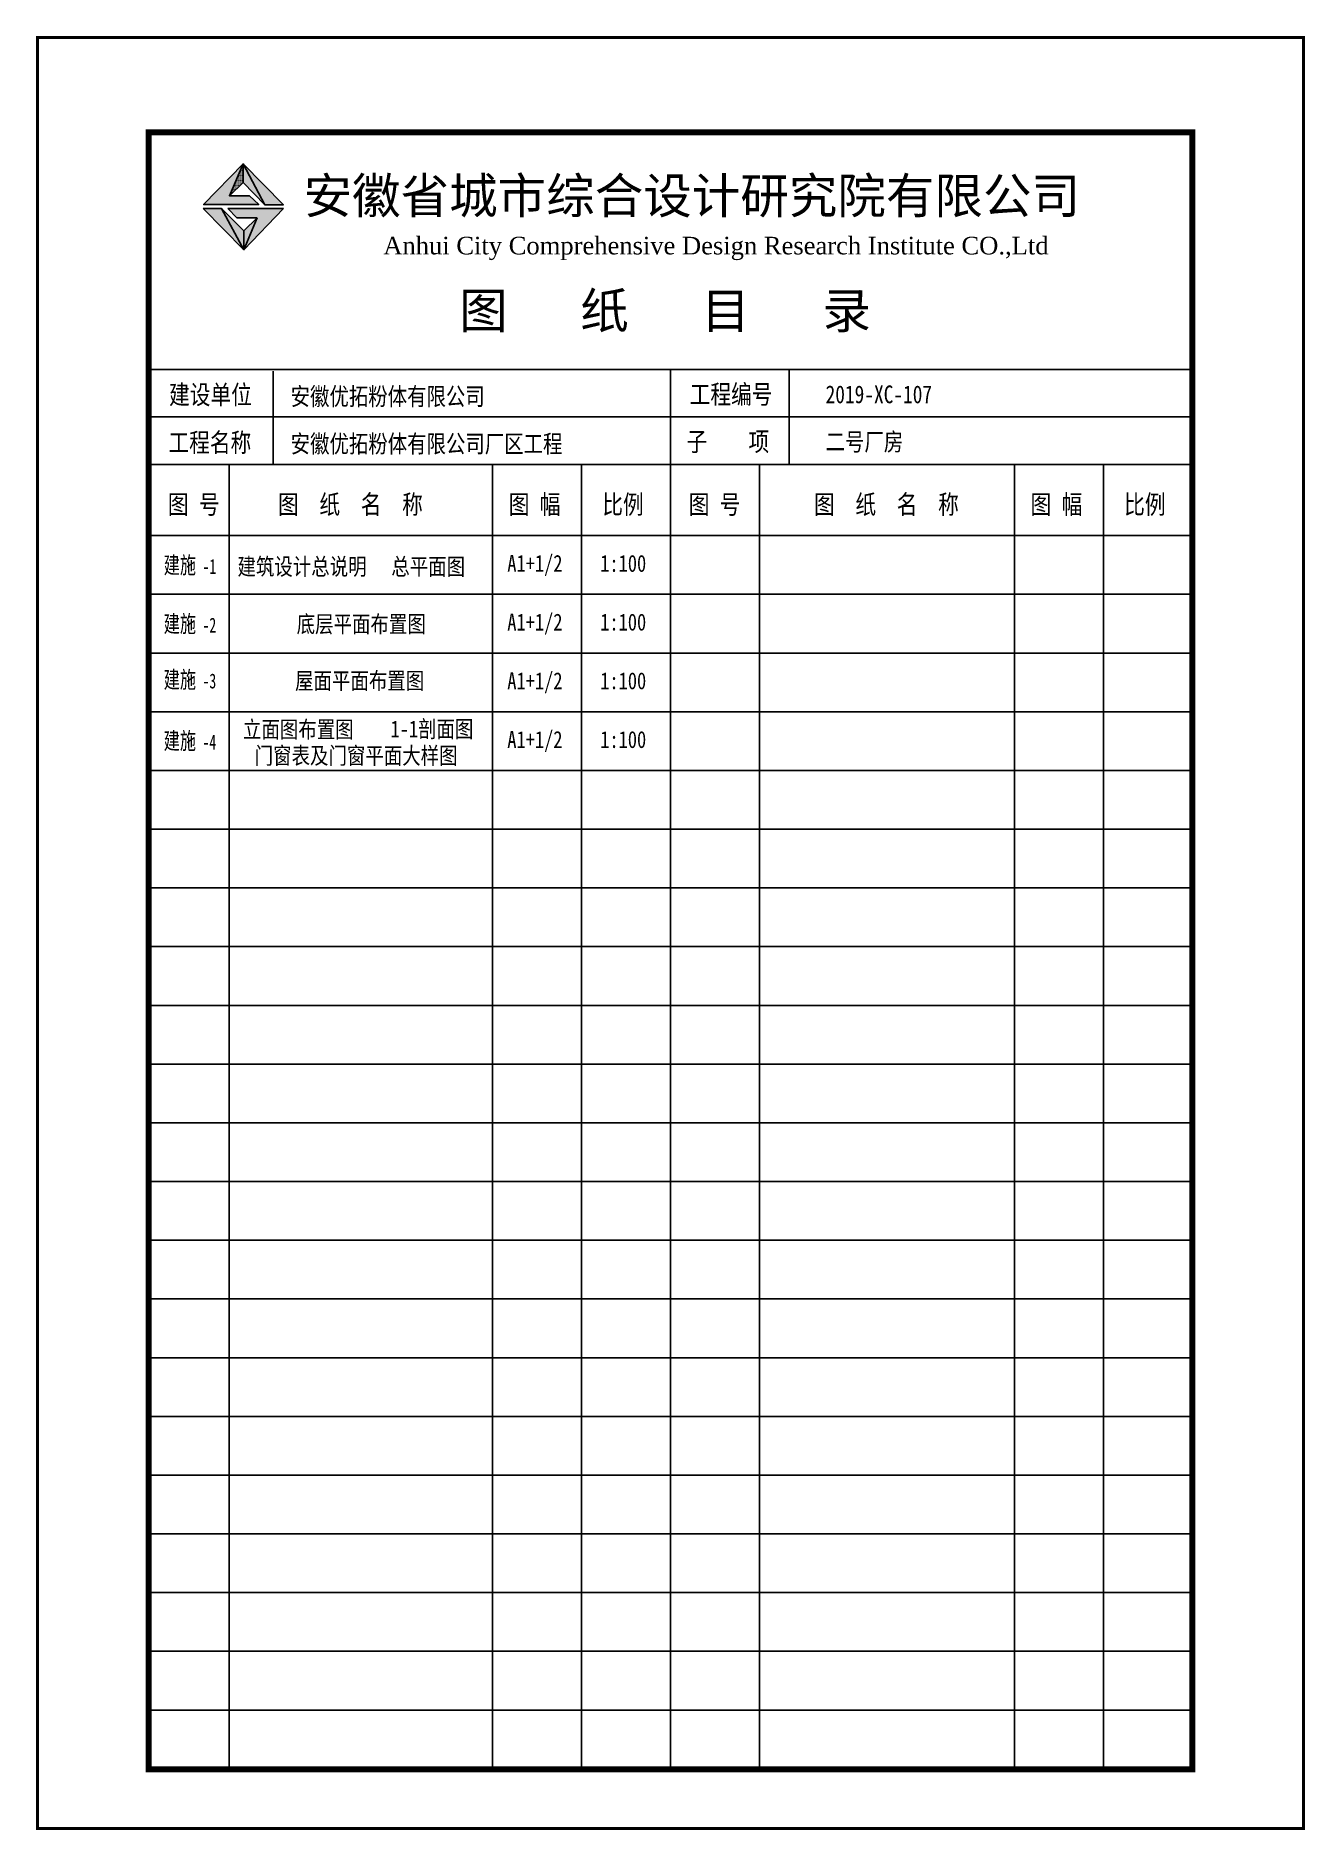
# Model space of a CAD drawing. Extents: x -17471 to 313636, y -71590 to 757901.
# Drawn here: x 91842 to 112891, y -55147 to -25397 of the extents above; entities that cross this region are included whole.
import ezdxf

# ---------------------------------------------------------------- set-up
doc = ezdxf.new("R2010")
doc.units = 0
doc.header["$LTSCALE"] = 1000
doc.header["$MEASUREMENT"] = 0
for name, color, linetype in [('A_DE_DETAIL_3', 144, 'Continuous'), ('layer 1', 7, 'Continuous'), ('PUB_TEXT', 7, 'Continuous')]:
    doc.layers.add(name, color=color, linetype=linetype)
doc.styles.add('-宋体', font='', dxfattribs={"width": 0.8})
doc.styles.add('_HZDX', font='', dxfattribs={"width": 0.8})
doc.styles.add('_SIMPLEX9', font='', dxfattribs={"width": 0.675})
doc.styles.add('GHF', font='times.ttf')
doc.styles.add('宋体', font='')
doc.styles.get('-宋体').set_extended_font_data('SimSun')
doc.styles.get('_HZDX').set_extended_font_data('SimSun')
doc.styles.get('_SIMPLEX9').set_extended_font_data('SimSun')
doc.styles.get('宋体').set_extended_font_data('SimSun')
pattern_1 = [(0, (-2084677.168, 849157.4695), (3.75, 7.5), [0, -7.5])]

msp = doc.modelspace()

# ---------------------------------------------------------------- texts
at = {"layer": 'layer 1', "style": '_HZDX', "width": 0.8}
for s, height, p in [('安徽优拓粉体有限公司', 295.03, (96066.2, -31522.1)), ('2019-XC-107', 295.033, (104938.5, -31488.2)), ('安徽优拓粉体有限公司厂区工程', 295.033, (96067.1, -32307.5, -220.1)), ('二号厂房', 295.03, (104938.5, -32275))]:
    msp.add_text(s, height=height, dxfattribs=at).set_placement(p)
at = {"layer": 'PUB_TEXT', "color": 11}
for s, height, style, p in [('安徽省城市综合设计研究院有限公司', 590.066, '宋体', (96280.3, -28342.3)), ('Anhui City Comprehensive Design Research Institute CO.,Ltd', 291.563, 'GHF', (97603.4, -29020.3)), ('图   纸   目   录', 590.066, '宋体', (98860.7, -30246.9))]:
    msp.add_text(s, height=height, dxfattribs=dict(at, style=style)).set_placement(p)
at = {"layer": 'PUB_TEXT', "color": 11, "style": '-宋体', "width": 0.8}
for s, height, p in [('建设单位', 314.7, (94051, -31503.6)), ('工程编号', 314.7, (102684.7, -31497.8)), ('工程名称', 314.7, (94040.7, -32296.9)), ('子    项', 314.7, (102631.7, -32281.6)), ('图 号', 314.7, (94031.4, -33322.7)), ('   图  纸  名  称', 314.702, (95344.2, -33322.7)), ('图 幅', 314.7, (99683.9, -33322.7)), ('比例', 314.7, (101235.5, -33322.7)), ('图 号', 314.7, (102669.2, -33322.7)), ('   图  纸  名  称', 314.702, (104233.1, -33322.7)), ('图 幅', 314.7, (108338.2, -33322.7)), ('比例', 314.7, (109889.8, -33322.7))]:
    msp.add_text(s, height=height, dxfattribs=at).set_placement(p)
at = {"layer": 'PUB_TEXT'}
for s, height, style, width, p in [('建施', 280.28, '宋体', 0.7, (93962.3, -34312.1)), ('-1', 246.65, '_SIMPLEX9', 0.675, (94605.7, -34317.7)), ('建筑设计总说明', 280.28, '_HZDX', 0.8, (95185.2, -34336.3)), ('总平面图', 280.28, '_HZDX', 0.8, (97736.4, -34336.3)), ('A1+1/2', 280.28, '_HZDX', 0.8, (99660.1, -34283.3)), ('1:100', 280.28, '_HZDX', 0.8, (101201.1, -34283.3)), ('建施', 280.28, '宋体', 0.7, (93962.3, -35285.8)), ('-2', 246.65, '_SIMPLEX9', 0.675, (94605.7, -35291.3)), ('底层平面布置图', 280.28, '_HZDX', 0.8, (96167.1, -35289.5)), ('A1+1/2', 280.28, '_HZDX', 0.8, (99660.1, -35256.9)), ('1:100', 280.28, '_HZDX', 0.8, (101201.1, -35256.9)), ('建施', 280.28, '宋体', 0.7, (93962.3, -36210.7)), ('-3', 246.65, '_SIMPLEX9', 0.675, (94605.7, -36216.3)), ('屋面平面布置图', 280.28, '_HZDX', 0.8, (96140.9, -36230.8)), ('A1+1/2', 280.28, '_HZDX', 0.8, (99660.1, -36230.5)), ('1:100', 280.28, '_HZDX', 0.8, (101201.1, -36230.5)), ('立面图布置图', 280.28, '_HZDX', 0.8, (95277.5, -37036.5)), ('1-1剖面图', 280.28, '_HZDX', 0.8, (97722.4, -37029.6)), ('建施', 280.28, '宋体', 0.7, (93962.3, -37225.1)), ('-4', 246.65, '_SIMPLEX9', 0.675, (94605.7, -37230.7)), ('门窗表及门窗平面大样图', 280.281, '_HZDX', 0.8, (95470.9, -37470.3)), ('A1+1/2', 280.28, '_HZDX', 0.8, (99660.1, -37204.1)), ('1:100', 280.28, '_HZDX', 0.8, (101201.1, -37204.1))]:
    msp.add_text(s, height=height, dxfattribs=dict(at, style=style, width=width)).set_placement(p)

# ---------------------------------------------------------------- hatches: boundary and pattern name
msp.add_hatch(color=1).paths.add_polyline_path([(95052, -28047.2), (95279.6, -27519.2), (94623.3, -28193.8), (95537.2, -28193.8), (95385.6, -28047.2)])
at = {"layer": 'A_DE_DETAIL_3'}
for color, points in [(41, [(95638.2, -28196.6), (95947.7, -28196.6), (95279.6, -27519.2)]), (41, [(94919.2, -28261.7), (94615.8, -28261.7), (95288.5, -28945)]), (1, [(95023.9, -28259.7), (95173.1, -28416.3), (95511.2, -28416.3), (95288.5, -28945), (95948.2, -28259.7)])]:
    msp.add_hatch(color=color, dxfattribs=at).paths.add_polyline_path(points)
at = {"layer": 'PUB_TEXT'}
h = msp.add_hatch(dxfattribs=at)
h.set_pattern_fill('松散材料', color=256, scale=4, style=0)
h.set_pattern_definition(pattern_1)
h.paths.add_polyline_path([(95279.6, -27829.7), (95279.6, -27519.2), (95052, -28047.2)])
h = msp.add_hatch(dxfattribs=at)
h.set_pattern_fill('松散材料', color=256, scale=4, style=0)
h.set_pattern_definition(pattern_1)
h.paths.add_polyline_path([(95638.2, -28196.6), (95279.6, -27519.2), (95279.6, -27829.7)])
h = msp.add_hatch(dxfattribs=at)
h.set_pattern_fill('松散材料', color=256, scale=4, style=0)
h.set_pattern_definition(pattern_1)
h.paths.add_polyline_path([(94919.2, -28261.7), (95288.5, -28945), (95288.5, -28630.1)])
h.paths.add_polyline_path([(95288.5, -28945), (95511.2, -28416.3), (95288.5, -28630.1)])

# ---------------------------------------------------------------- linework, layer by layer
for p, q in [((95052, -28047.2), (95279.6, -27519.2)), ((95279.6, -27519.2), (95638.2, -28196.6)), ((95288.5, -28945), (94615.8, -28261.7)), ((94615.8, -28261.7), (94919.2, -28261.7)), ((94919.2, -28261.7), (95288.5, -28945)), ((95023.9, -28259.7), (95948.2, -28259.7)), ((95173.1, -28416.3), (95023.9, -28259.7)), ((95948.2, -28259.7), (95288.5, -28945)), ((95511.2, -28416.3), (95173.1, -28416.3)), ((95511.2, -28416.3), (95288.5, -28945))]:
    msp.add_line(p, q)
for p, q in [((95288.5, -28630.1), (94919.2, -28261.7)), ((95288.5, -28630.1), (95511.2, -28416.3)), ((95288.5, -28945), (95288.5, -28630.1))]:
    msp.add_line(p, q, dxfattribs=at)
at = {"layer": 'PUB_TEXT', "color": 11}
for p, q in [((93712.3, -30929.3), (111020.9, -30929.3)), ((102366.6, -30929.3), (102366.6, -32502.8)), ((104333.5, -30929.3), (104333.5, -32502.8)), ((95777.5, -30954.1), (95777.5, -32502.8)), ((93712.3, -31716), (111020.9, -31716)), ((111020.9, -32502.8), (93712.3, -32502.8)), ((95047.6, -54128.7), (95047.6, -32502.8)), ((99416.3, -54128.7), (99416.3, -32502.8)), ((100891.4, -54128.7), (100891.4, -32502.8)), ((102366.6, -54128.7), (102366.6, -32502.8)), ((103841.8, -54128.7), (103841.8, -32502.8)), ((108070.6, -54128.7), (108070.6, -32502.8)), ((109545.8, -54128.7), (109545.8, -32502.8)), ((111020.9, -33682.9), (93712.3, -33682.9)), ((111020.9, -33682.9), (93712.3, -33682.9)), ((111020.9, -34656.5), (93712.3, -34656.5)), ((111020.9, -35630.1), (93712.3, -35630.1)), ((111020.9, -36603.7), (93712.3, -36603.7)), ((111020.9, -37577.3), (93712.3, -37577.3)), ((111020.9, -38550.9), (93712.3, -38550.9)), ((111020.9, -39524.6), (93712.3, -39524.6)), ((111020.9, -40498.2), (93712.3, -40498.2)), ((111020.9, -41471.8), (93712.3, -41471.8)), ((111020.9, -42445.4), (93712.3, -42445.4)), ((111020.9, -43419), (93712.3, -43419)), ((111020.9, -44392.6), (93712.3, -44392.6)), ((111020.9, -45366.2), (93712.3, -45366.2)), ((111020.9, -46339.8), (93712.3, -46339.8)), ((111020.9, -47313.4), (93712.3, -47313.4)), ((111020.9, -48287), (93712.3, -48287)), ((111020.9, -49260.6), (93712.3, -49260.6)), ((111020.9, -50234.3), (93712.3, -50234.3)), ((111020.9, -51207.9), (93712.3, -51207.9)), ((111020.9, -52181.5), (93712.3, -52181.5)), ((111020.9, -53155.1), (93712.3, -53155.1)), ((111020.9, -54128.7), (93712.3, -54128.7)), ((111020.9, -54128.7), (93712.3, -54128.7))]:
    msp.add_line(p, q, dxfattribs=at)
at = {"layer": 'PUB_TEXT', "color": 2, "const_width": 49.2}
msp.add_lwpolyline([(91866.6, -25422), (112866.6, -25422), (112866.6, -55122), (91866.6, -55122)], close=True, dxfattribs=at)
at = {"layer": 'PUB_TEXT', "color": 11, "const_width": 98.3}
msp.add_lwpolyline([(93712.3, -54138.5), (93712.3, -26995.5), (111020.9, -26995.5), (111020.9, -54138.5)], close=True, dxfattribs=at)
at = {"layer": 'PUB_TEXT'}
for points in [[(95385.6, -28047.2), (95052, -28047.2), (95279.6, -27829.7), (95638.2, -28196.6), (95947.7, -28196.6), (95279.6, -27519.2), (94623.3, -28193.8), (95537.2, -28193.8), (95385.6, -28047.2)], [(95279.6, -27519.2), (95279.6, -27829.7)]]:
    msp.add_lwpolyline(points, dxfattribs=at)

msp.set_redraw_order([(e.dxf.handle, doc.entitydb.next_handle()) for e in msp.query("TEXT MTEXT ATTDEF DIMENSION ARC_DIMENSION")])  # texts and dimensions are drawn at this point

doc.saveas('drawing.dxf')
